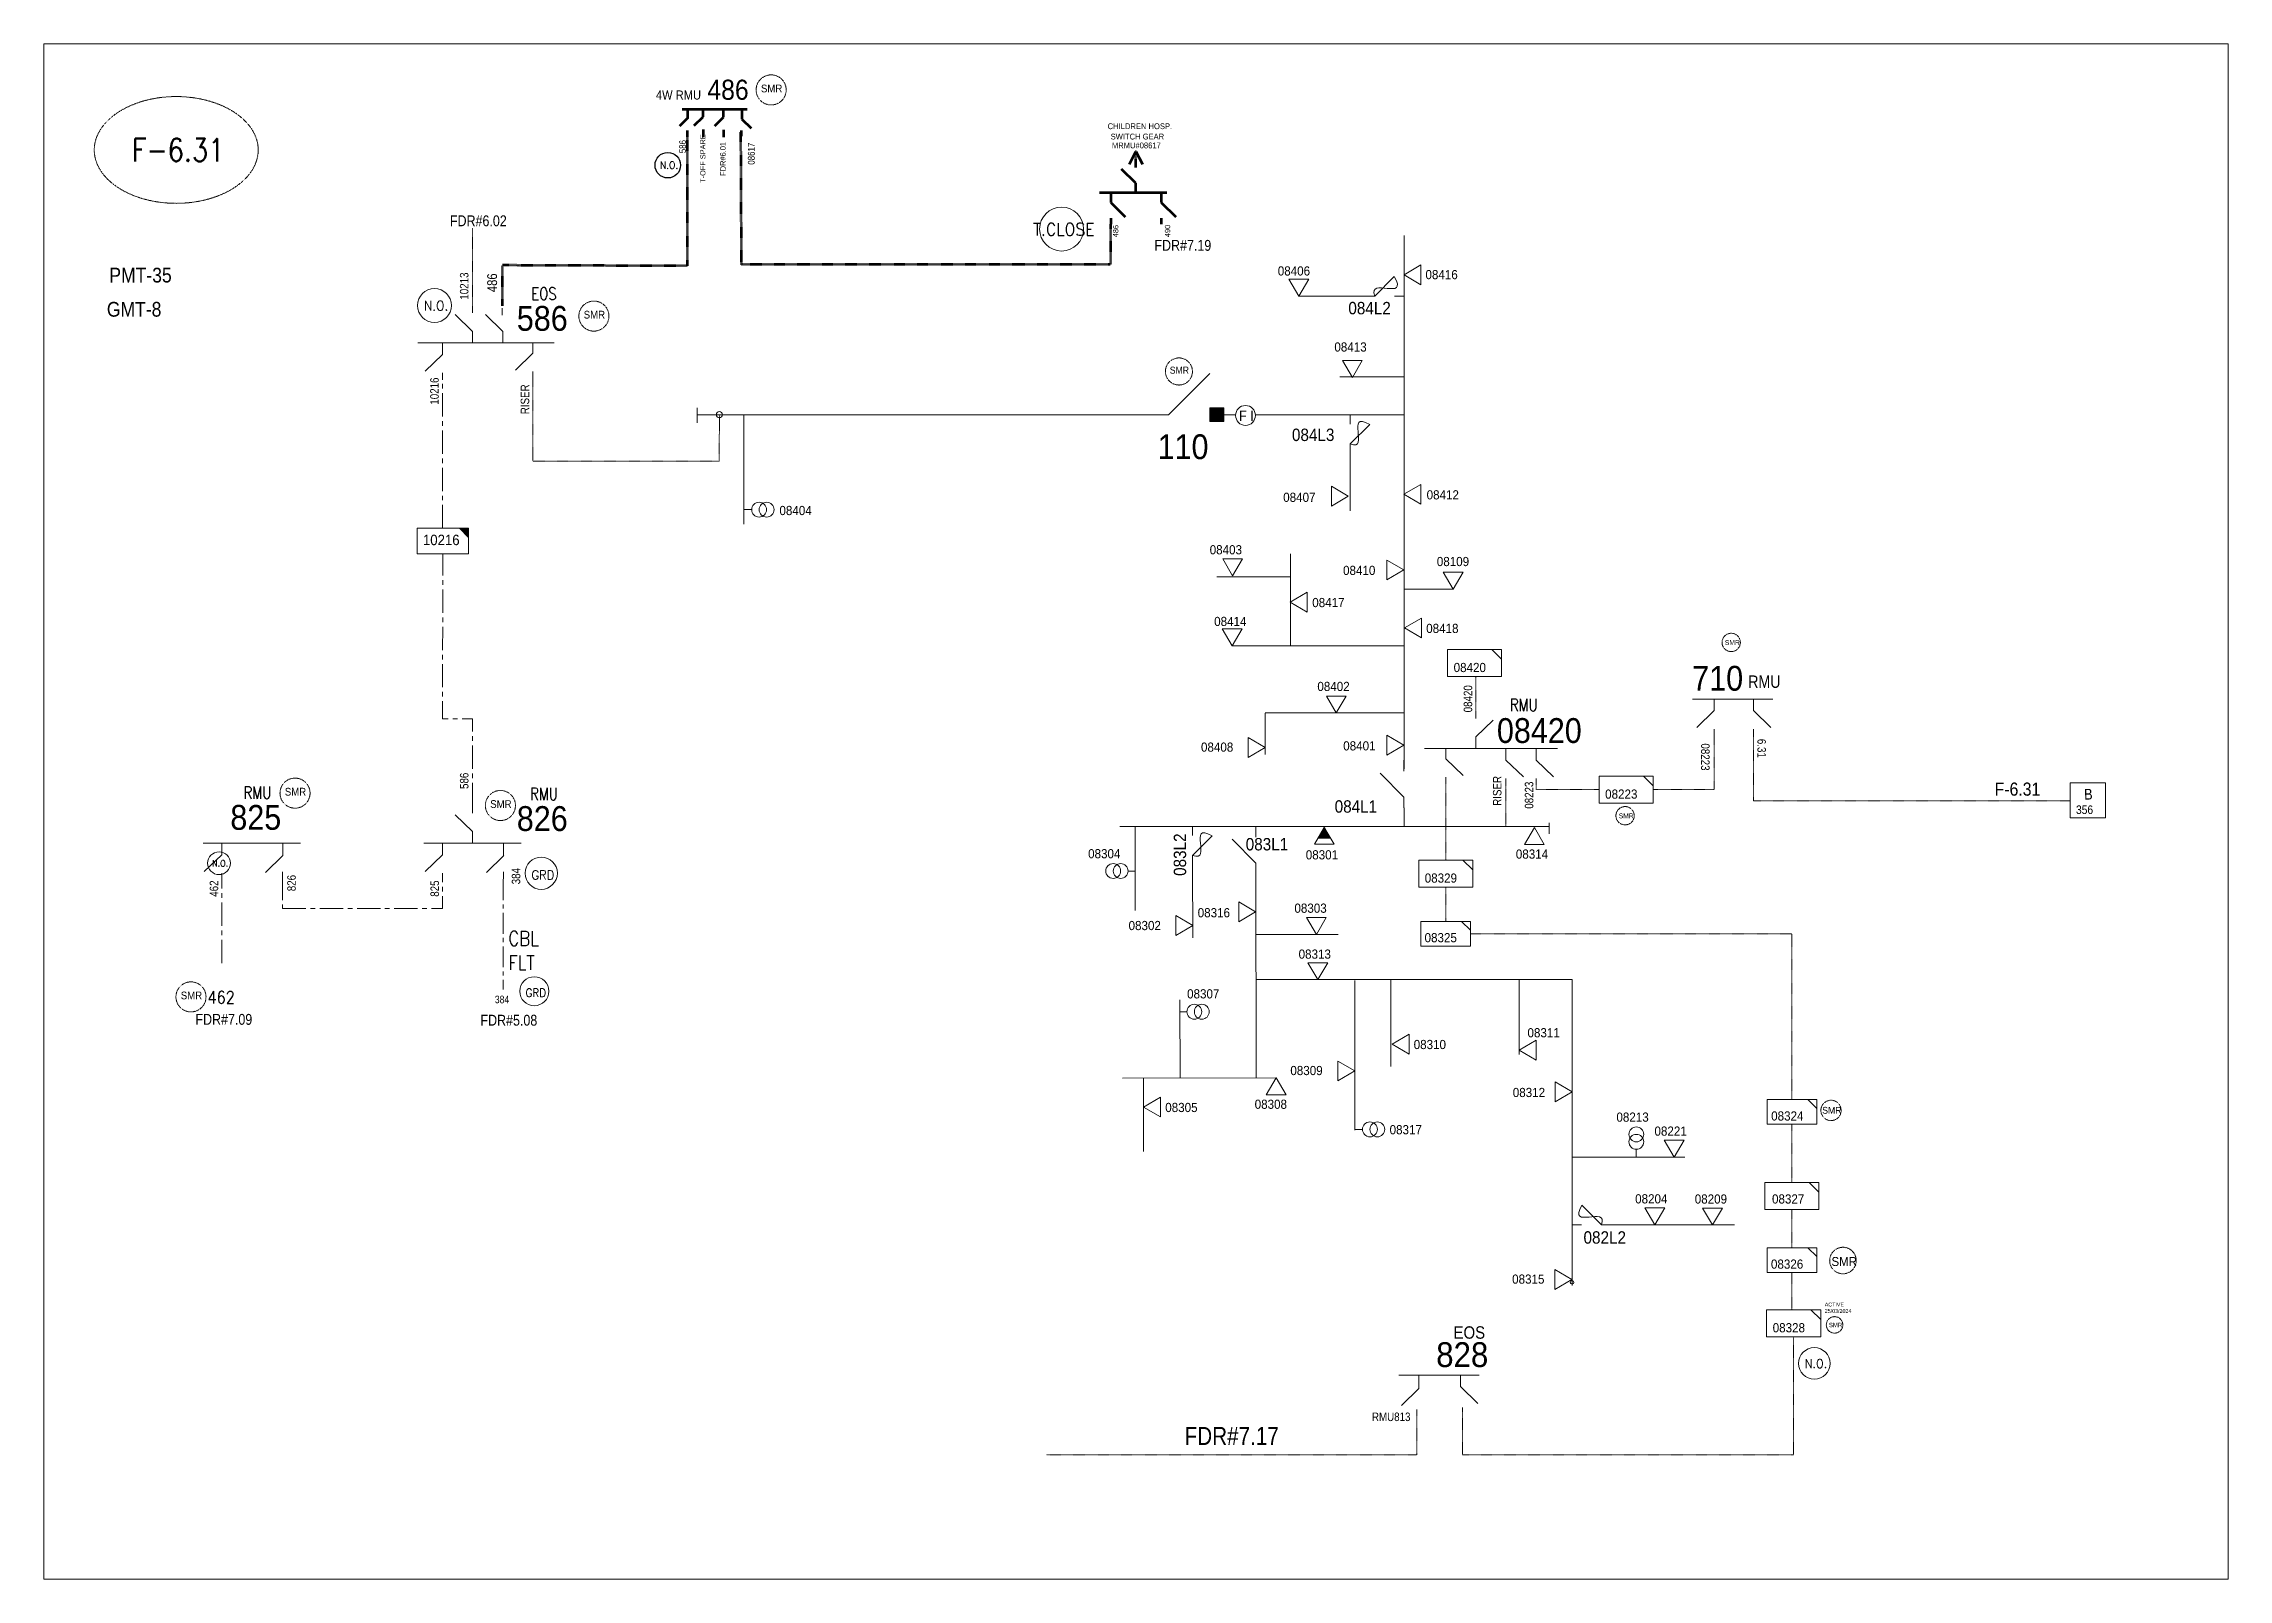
# Model space of a CAD drawing. Header units: metres. Extents: x 65984 to 144644, y -19036 to 23726.
# Drawn here: x 101663 to 102543, y -7199 to -6580 of the extents above; entities that cross this region are included whole.
import ezdxf
from ezdxf.enums import TextEntityAlignment as Align

# ---------------------------------------------------------------- set-up
doc = ezdxf.new("R2010")
doc.units = ezdxf.units.M
doc.header["$MEASUREMENT"] = 0
for name, pattern in [('( Center )', [2, 1.25, -0.25, 0.25, -0.25]), ('DGN Style 2', [0.023128, 0, -0.023128]), ('DGN Style 3', [0.013877, 0, -0.013877])]:
    doc.linetypes.add(name, pattern=pattern)
doc.layers.get('0').update_dxf_attribs({"color": 95, "lineweight": 40})
for name, color, linetype, lineweight in [('ABS', 7, 'Continuous', 40), ('ABS NUMBER', 112, 'Continuous', 30), ('d_eos', 111, 'Continuous', 40), ('d_eos no', 121, 'Continuous', 40), ('d_fco', 5, 'Continuous', 40), ('d_fco text', 95, 'Continuous', 40), ('d_oh branch', 94, 'Continuous', 40), ('d_switch', 95, 'Continuous', 40), ('d_tf', 1, 'Continuous', 40), ('d_tf no', 6, 'Continuous', 40), ('d_tf_200', 1, 'Continuous', 40), ('d_ug cable', 95, 'Continuous', 40), ('d_unit sub', 7, 'Continuous', 40), ('EARTH FAULT INDICATOR', 95, 'Continuous', 40), ('FDR  1  16', 234, 'Continuous', 40), ('FDR  2  02', 36, 'Continuous', 40), ('FDR  2  19', 172, 'Continuous', 40), ('fedr no', 95, 'Continuous', 40), ('GRID STATION  04', 7, 'Continuous', 40), ('GRID STATION 01', 7, 'Continuous', 40), ('Level 37', 7, 'Continuous', 0), ('O H MAIN FEEDER', 4, 'Continuous', 100), ('SW N O', 114, 'Continuous', 30)]:
    doc.layers.add(name, color=color, linetype=linetype, lineweight=lineweight)
doc.styles.add('NASKHF', font='naskhf.shx', dxfattribs={"height": 8})
doc.styles.add('Style-Andalus', font='andlso.ttf')
doc.styles.add('Style-Arial', font='arial.ttf')
doc.styles.add('Style-ENGINEERING', font='ENGINEERING.shx')
doc.styles.add('Style-msdefault', font='msdefault.shx')
doc.styles.add('Style-simplex', font='simplex.shx')
doc.styles.add('Style-STANDARD', font='STANDARD.shx')

msp = doc.modelspace()

# ---------------------------------------------------------------- texts
at = {"layer": 'ABS NUMBER', "color": 2, "lineweight": 13, "style": 'Style-Arial', "width": 0.88}
msp.add_text('110', height=10, dxfattribs=at).set_placement((102111.76, -6737.52), align=Align.TOP_LEFT)
at = {"layer": 'd_eos no', "color": 2, "linetype": 'Continuous', "lineweight": 140, "style": 'Style-Arial', "width": 0.88}
for s, height, p in [('4W RMU', 3.645, (101909.7, -6599.03)), ('486', 8.1, (101930.43, -6594.67))]:
    msp.add_text(s, height=height, dxfattribs=at).set_placement(p, align=Align.TOP_LEFT)
at = {"layer": 'd_eos no', "color": 7, "linetype": 'Continuous', "lineweight": 140, "style": 'Style-Arial', "width": 0.88}
msp.add_text('T-OFF SPARE', height=2.1006, rotation=90, dxfattribs=at).set_placement((101927.54, -6636.22), align=Align.TOP_LEFT)
at = {"layer": 'd_eos no', "color": 2, "linetype": 'Continuous', "lineweight": 13, "style": 'Style-Arial', "width": 0.88}
for s, p in [('586', (101874.17, -6685.81)), ('825', (101758.78, -6886.8)), ('826', (101874.17, -6887.28))]:
    msp.add_text(s, height=10, dxfattribs=at).set_placement(p, align=Align.TOP_RIGHT)
at = {"layer": 'd_eos no', "color": 7, "linetype": 'Continuous', "lineweight": 13, "style": 'Style-Arial', "width": 0.88}
msp.add_text('08420', height=10, dxfattribs=at).set_placement((102248.44, -6851.83), align=Align.TOP_LEFT)
at = {"layer": 'd_eos no', "color": 7, "linetype": 'Continuous', "lineweight": 13, "style": 'Style-Arial', "width": 0.9}
msp.add_text('828', height=10, dxfattribs=at).set_placement((102244.97, -7103.19), align=Align.TOP_RIGHT)
at = {"layer": 'd_fco text', "color": 6, "linetype": 'Continuous', "lineweight": 13, "style": 'Style-msdefault', "width": 0.92}
for s, p in [('084L2', (102188.6, -6684.18)), ('082L2', (102283.33, -7058.5))]:
    msp.add_text(s, height=5, dxfattribs=at).set_placement(p, align=Align.TOP_LEFT)
msp.add_text('084L3', height=5, rotation=0.039, dxfattribs=at).set_placement((102165.88, -6735.22), align=Align.TOP_LEFT)
msp.add_text('083L2', height=5, rotation=90, dxfattribs=at).set_placement((102118.26, -6898.27), align=Align.TOP_RIGHT)
at = {"layer": 'd_fco text', "color": 7, "linetype": 'Continuous', "lineweight": 13, "style": 'Style-msdefault', "width": 0.92}
msp.add_text('083L1', height=5, dxfattribs=at).set_placement((102147.26, -6900.11), align=Align.TOP_LEFT)
at = {"layer": 'd_switch', "color": 30, "linetype": 'Continuous', "lineweight": 30, "style": 'Style-ENGINEERING', "width": 0.857143}
msp.add_text('586', height=2.778, rotation=90.00752, dxfattribs=at).set_placement((101919.06, -6618.98), align=Align.TOP_RIGHT)
at = {"layer": 'd_switch', "color": 2, "linetype": 'Continuous', "lineweight": 13, "style": 'Style-msdefault', "width": 0.857143}
msp.add_text('FDR#6.01', height=2.288, rotation=90, dxfattribs=at).set_placement((101935.55, -6619.76), align=Align.TOP_RIGHT)
at = {"layer": 'd_switch', "color": 30, "linetype": 'Continuous', "lineweight": 30, "style": 'Style-ENGINEERING', "width": 0.857143}
msp.add_text('08617', height=2.778, rotation=90, dxfattribs=at).set_placement((101946.73, -6628.92), align=Align.TOP_LEFT)
at = {"layer": 'd_switch', "color": 2, "linetype": 'Continuous', "lineweight": 13, "style": 'Style-msdefault', "width": 0.857143}
for s, height, p in [('FDR#6.02', 4.38, (101849.61, -6649.33)), ('FDR#7.19', 4.38, (102133.38, -6659.21)), ('FDR#5.08', 4.38, (101861.9, -6971.31)), ('FDR#7.17', 7.269, (102160.61, -7137.31))]:
    msp.add_text(s, height=height, dxfattribs=at).set_placement(p, align=Align.TOP_RIGHT)
at = {"layer": 'd_switch', "color": 2, "linetype": 'Continuous', "lineweight": 30, "style": 'Style-ENGINEERING', "width": 0.857143}
msp.add_text('486', height=2.167, rotation=90, dxfattribs=at).set_placement((102093.8, -6658.15), align=Align.TOP_LEFT)
at = {"layer": 'd_switch', "color": 60, "linetype": 'Continuous', "lineweight": 30, "style": 'Style-ENGINEERING', "width": 0.857143}
msp.add_text('490', height=2.167, rotation=90, dxfattribs=at).set_placement((102114.69, -6658.08), align=Align.TOP_LEFT)
at = {"layer": 'd_switch', "color": 30, "linetype": 'Continuous', "lineweight": 13, "style": 'Style-ENGINEERING', "width": 0.857143}
for s, p in [('10213', (101834.18, -6672.34)), ('586', (101834.18, -6873.8)), ('826', (101764.63, -6914.98))]:
    msp.add_text(s, height=3.43, rotation=89.99248, dxfattribs=at).set_placement(p, align=Align.RIGHT)
at = {"layer": 'd_switch', "color": 191, "linetype": 'Continuous', "lineweight": 13, "style": 'Style-ENGINEERING', "width": 0.857143}
msp.add_text('486', height=3.958, rotation=90, dxfattribs=at).set_placement((101845.7, -6672.69), align=Align.RIGHT)
at = {"layer": 'd_switch', "color": 30, "linetype": 'Continuous', "lineweight": 13, "style": 'Style-ENGINEERING', "width": 0.857143}
for s, p in [('10216', (101822.21, -6725.57)), ('RISER', (101858.65, -6729.42)), ('384', (101855.05, -6918.76)), ('462', (101733.39, -6923.77)), ('825', (101822.31, -6923.77))]:
    msp.add_text(s, height=3.43, rotation=90, dxfattribs=at).set_placement(p)
at = {"layer": 'd_switch', "color": 7, "linetype": 'Continuous', "lineweight": 13, "style": 'Style-ENGINEERING', "width": 0.857143}
for s, p in [('08420', (102235.06, -6838.56)), ('RISER', (102246.84, -6875.12)), ('08223', (102259.68, -6877.39))]:
    msp.add_text(s, height=3.43, rotation=90, dxfattribs=at).set_placement(p, align=Align.TOP_RIGHT)
msp.add_text('384', height=3.031, dxfattribs=at).set_placement((101844.81, -6966.65))
at = {"layer": 'd_switch', "color": 55, "linetype": 'Continuous', "lineweight": 13, "style": 'Style-msdefault', "width": 0.857143}
msp.add_text('FDR#7.09', height=4.38, dxfattribs=at).set_placement((101747.1, -6970.96), align=Align.TOP_RIGHT)
at = {"layer": 'd_switch', "color": 7, "linetype": 'Continuous', "lineweight": 13, "insert": (102334.12, -6872.94), "char_height": 3.43, "attachment_point": 3, "rotation": 270, "style": 'NASKHF'}
msp.add_mtext('\\FENGINEERING;\\H1x;\\W0.857143;08223', dxfattribs=at)
at = {"layer": 'd_switch', "color": 7, "linetype": 'Continuous', "lineweight": 13, "insert": (102448.92, -6877.77), "char_height": 5.2887, "attachment_point": 1, "style": 'NASKHF'}
msp.add_mtext('\\Fmsdefault;\\H1x;\\W0.9;F-6.31\\P', dxfattribs=at)
at = {"layer": 'd_tf no', "color": 60, "lineweight": 40, "style": 'Style-msdefault', "width": 0.945946}
for s, height, p in [('CHILDREN HOSP.', 2.3378, (102091.66, -6612.26)), ('SWITCH GEAR', 2.3378, (102092.86, -6616.42)), ('MRMU#08617', 2.338, (102093.36, -6619.99))]:
    msp.add_text(s, height=height, dxfattribs=at).set_placement(p, align=Align.TOP_LEFT)
at = {"layer": 'd_tf no', "color": 6, "linetype": 'Continuous', "lineweight": 13, "style": 'Style-msdefault', "width": 0.945946}
for s, p in [('08406', (102160.18, -6669.86)), ('08416', (102219.66, -6671.34)), ('08413', (102182.97, -6700.49)), ('08407', (102162.36, -6761.03)), ('08412', (102220.13, -6760.04)), ('08403', (102132.75, -6782.16)), ('08410', (102186.47, -6790.47)), ('08109', (102224.24, -6786.9)), ('08417', (102174.06, -6803.42)), ('08414', (102134.56, -6811.03)), ('08418', (102219.96, -6813.84)), ('08402', (102176.12, -6837.21)), ('08420', (102231.01, -6829.58)), ('08401', (102186.54, -6861.14)), ('08304', (102083.78, -6904.58)), ('08301', (102171.45, -6905.03)), ('08314', (102256.07, -6904.73)), ('08329', (102219.36, -6914.39)), ('08316', (102127.92, -6928.35)), ('08303', (102166.88, -6926.52)), ('08325', (102219.3, -6938.4)), ('08313', (102168.57, -6945.02)), ('08307', (102123.65, -6961.02)), ('08311', (102260.76, -6976.69)), ('08310', (102214.92, -6981.43)), ('08309', (102165.24, -6991.91)), ('08312', (102254.83, -7000.75)), ('08305', (102114.85, -7006.79)), ('08308', (102150.87, -7005.49)), ('08213', (102296.58, -7010.68)), ('08317', (102205.22, -7015.75)), ('08221', (102311.9, -7016.31)), ('08204', (102304.12, -7043.59)), ('08209', (102328.13, -7043.66)), ('08327', (102359.25, -7043.64)), ('08315', (102254.57, -7075.92))]:
    msp.add_text(s, height=3.7, dxfattribs=at).set_placement(p, align=Align.TOP_LEFT)
at = {"layer": 'd_tf no', "color": 30, "linetype": 'Continuous', "lineweight": 13, "style": 'Style-msdefault', "width": 0.945946}
msp.add_text('08404', height=3.7, dxfattribs=at).set_placement((101959.45, -6766.35), align=Align.TOP_LEFT)
at = {"layer": 'd_tf no', "color": 1, "linetype": 'Continuous', "lineweight": 40, "style": 'Style-msdefault', "width": 0.945946}
for height, p in [(1.966, (102340.27, -6820.42)), (1.966, (102297.53, -6890.21)), (2.767, (102379.47, -7008.4)), (1.77, (102382.16, -7095.38))]:
    msp.add_text('SMR', height=height, dxfattribs=at).set_placement(p, align=Align.TOP_LEFT)
at = {"layer": 'd_tf no', "color": 6, "linetype": 'Continuous', "lineweight": 13, "style": 'Style-msdefault', "width": 0.945946}
for s, p in [('08408', (102129.24, -6865.35)), ('08302', (102100.08, -6937.21))]:
    msp.add_text(s, height=3.7, dxfattribs=at).set_placement(p)
at = {"layer": 'd_tf no', "color": 2, "linetype": 'Continuous', "lineweight": 13, "style": 'Style-msdefault', "width": 0.945946}
for s, p in [('08223', (102292.03, -6880.57)), ('08324', (102358.91, -7010.21)), ('08326', (102358.82, -7069.88))]:
    msp.add_text(s, height=3.7, dxfattribs=at).set_placement(p, align=Align.TOP_LEFT)
at = {"layer": 'd_tf no', "color": 1, "linetype": 'Continuous', "lineweight": 13, "style": 'Style-msdefault', "width": 0.947368}
msp.add_text('SMR', height=3.637, dxfattribs=at).set_placement((102383.21, -7068.87), align=Align.TOP_LEFT)
at = {"layer": 'd_tf no', "color": 121, "linetype": 'Continuous', "lineweight": 13, "style": 'Style-msdefault', "width": 0.945946}
msp.add_text('08328', height=3.7, dxfattribs=at).set_placement((102359.52, -7095.51), align=Align.TOP_LEFT)
at = {"layer": 'd_tf no', "color": 2, "lineweight": 13, "attachment_point": 1, "style": 'NASKHF'}
for insert, char_height in [((101952.01, -6596.66), 3.127), ((101880.62, -6687.76), 3.127), ((102116.67, -6710.27), 2.8143), ((101760.23, -6879.9), 3.127), ((101842.96, -6884.87), 3.127), ((101718.32, -6961.96), 3.127)]:
    msp.add_mtext('\\Fmsdefault;\\H1x;\\W0.925;SMR\\P', dxfattribs=dict(at, insert=insert, char_height=char_height))
at = {"layer": 'd_tf no', "color": 30, "linetype": 'Continuous', "lineweight": 13, "insert": (101815.85, -6777.96), "char_height": 4.1998, "width": 14.8508, "attachment_point": 1, "style": 'NASKHF'}
msp.add_mtext('\\Fmsdefault;\\H1x;\\W0.945946;10216\\P', dxfattribs=at)
at = {"layer": 'd_tf no', "color": 121, "linetype": 'Continuous', "lineweight": 40, "insert": (102380.5, -7087.24), "char_height": 1.5562, "attachment_point": 1, "style": 'NASKHF'}
msp.add_mtext('\\Fmsdefault;\\H1x;\\W0.945946;ACTIVE\\P25/03/2024', dxfattribs=at)
at = {"layer": 'fedr no', "color": 6, "linetype": 'Continuous', "lineweight": 13, "style": 'Style-STANDARD', "width": 0.909091}
msp.add_text('F-6.31', height=9.19, dxfattribs=at).set_placement((101717.28, -6622.98), align=Align.MIDDLE_CENTER)
at = {"layer": 'GRID STATION  04', "color": 7, "linetype": 'Continuous', "lineweight": 13, "style": 'Style-msdefault', "width": 0.888889}
for s, height, rotation, p in [('B', 4.33, 1.41874, (102484.9, -6880.36)), ('356', 3.468, 0.00046, (102481.7, -6886.98))]:
    msp.add_text(s, height=height, rotation=rotation, dxfattribs=at).set_placement(p, align=Align.TOP_LEFT)
at = {"layer": 'GRID STATION 01', "linetype": 'Continuous', "lineweight": 13, "style": 'Style-msdefault', "width": 0.888889}
for s, p in [('PMT-35', (101689.55, -6670.43)), ('GMT-8', (101688.54, -6684.19))]:
    msp.add_text(s, height=5.94, dxfattribs=at).set_placement(p, align=Align.TOP_LEFT)
at = {"layer": 'Level 37', "color": 2, "linetype": 'Continuous', "lineweight": 13, "width": 0.854701}
for s, style, p in [('EOS', 'Style-STANDARD', (101864.6, -6680.87)), ('RMU', 'Style-msdefault', (102356.18, -6837.13)), ('RMU', 'Style-STANDARD', (101749.22, -6881.86)), ('462', 'Style-simplex', (101734.59, -6964.28))]:
    msp.add_text(s, height=4.993, dxfattribs=dict(at, style=style)).set_placement(p, align=Align.MIDDLE_CENTER)
at = {"layer": 'Level 37', "color": 2, "linetype": 'Continuous', "lineweight": 13, "style": 'Style-Arial', "width": 0.88}
msp.add_text('710', height=10, dxfattribs=at).set_placement((102327.11, -6830.77), align=Align.TOP_LEFT)
at = {"layer": 'Level 37', "color": 7, "linetype": 'Continuous', "lineweight": 13, "style": 'Style-STANDARD', "width": 0.854701}
msp.add_text('RMU', height=4.993, dxfattribs=at).set_placement((102259.28, -6846.5), align=Align.MIDDLE_CENTER)
at = {"layer": 'Level 37', "color": 7, "linetype": 'Continuous', "lineweight": 13, "style": 'Style-ENGINEERING', "width": 0.857143}
msp.add_text('6.31', height=3.43, rotation=270, dxfattribs=at).set_placement((102356.81, -6860.18), align=Align.TOP_LEFT)
at = {"layer": 'Level 37', "color": 7, "linetype": 'Continuous', "lineweight": 13, "style": 'Style-msdefault', "width": 0.9}
msp.add_text('EOS', height=5, dxfattribs=at).set_placement((102243.68, -7096.78), align=Align.TOP_RIGHT)
at = {"layer": 'Level 37', "color": 7, "linetype": 'Continuous', "lineweight": 13, "style": 'Style-ENGINEERING', "width": 0.857143}
msp.add_text('RMU813', height=3.43, dxfattribs=at).set_placement((102213.62, -7134.95), align=Align.RIGHT)
at = {"layer": 'Level 37', "color": 2, "linetype": 'Continuous', "lineweight": 13, "insert": (101864.6, -6882.34), "char_height": 4.9931, "attachment_point": 5, "line_spacing_factor": 0.6, "style": 'Style-STANDARD'}
msp.add_mtext('\\H1x;\\W0.854701;RMU\\P', dxfattribs=at)
at = {"layer": 'Level 37', "color": 1, "linetype": 'Continuous', "lineweight": 13, "ltscale": 0.9, "insert": (101850.27, -6937.64), "char_height": 5.8606, "attachment_point": 1, "style": 'Style-STANDARD'}
msp.add_mtext('\\H1x;\\W0.909091;CBL\\PFLT', dxfattribs=at)

# ---------------------------------------------------------------- blocks, each defined once
blk = doc.blocks.new('FUSE01')
at = {"color": 0, "linetype": 'ByBlock', "lineweight": -2}
blk.add_line((0, -17.15), (0, -22.55), dxfattribs=at)
at = {"color": 0, "linetype": 'ByBlock', "lineweight": -2, "flags": 128}
blk.add_lwpolyline([(0, 0.05), (0, -5.75), (-11.2, -16.95)], dxfattribs=at)
at = {"color": 0, "linetype": 'ByBlock', "lineweight": -2}
blk.add_open_spline([(-11.2, -16.95), (3.4, -25.35), (-11.6, -1.35), (0, -5.75)], degree=3, dxfattribs=at)
blk = doc.blocks.new('TFU_120')
at = {"layer": 'd_tf_200', "color": 6, "linetype": 'Continuous', "lineweight": 13}
blk.add_line((0, 10), (0, 0), dxfattribs=at)
for centre in [(0, 30), (0, 20)]:
    blk.add_circle(centre, 10, dxfattribs=at)
blk = doc.blocks.new('TF_8')
at = {"color": 0, "linetype": 'ByBlock', "lineweight": -2}
blk.add_line((6.3, 4.95), (9.9, 1.35), dxfattribs=at)
blk.add_3dface([(-10.1, 4.95), (9.9, 4.95), (9.9, -5.05), (-10.1, -5.05)], dxfattribs=at)
blk = doc.blocks.new('TRANS_5')
at = {"color": 0, "linetype": 'ByBlock', "lineweight": -2, "flags": 128}
blk.add_lwpolyline([(17337.2, 9983.4), (17337.2, -10016.6), (19, -16.6)], close=True, dxfattribs=at)
at = {"color": 0, "linetype": 'ByBlock', "lineweight": -2}
blk.add_solid([(17337.2, 9983.4), (17337.2, -10016.6), (19, -16.6)], dxfattribs=at)
blk = doc.blocks.new('TF3F_2')
at = {"layer": 'FDR  2  02', "color": 6, "linetype": 'Continuous', "lineweight": 13, "xscale": 0.0004999998860228986, "yscale": 0.0004999998860228986, "zscale": 0.4999998860228984, "rotation": 0.0003133218150777058}
blk.add_blockref('TRANS_5', (-0.1, 0), dxfattribs=at)
blk = doc.blocks.new('ABS2_1_1')
at = {"color": 0, "linetype": 'ByBlock', "lineweight": -2, "ltscale": 500}
for q in [(-29900, 43500), (0, 0)]:
    blk.add_line((0, 13600), q, dxfattribs=at)
at = {"color": 0, "linetype": 'ByBlock', "lineweight": -2, "ltscale": 500, "flags": 128}
for points in [[(5000, 43600), (-5000, 43600), (-5000, 53600), (5000, 53600)], [(3791, 49653), (3791, 49653), (3791, 49653)]]:
    blk.add_lwpolyline(points, close=True, dxfattribs=at)
at = {"color": 0, "linetype": 'ByBlock', "lineweight": -2, "ltscale": 500}
for points in [[(5000, 43600), (-5000, 43600), (5000, 53600), (-5000, 53600)], [(3791, 49653), (3791, 49653), (3791, 49653)]]:
    blk.add_solid(points, dxfattribs=at)
blk = doc.blocks.new('*U1169')
at = {"layer": 'EARTH FAULT INDICATOR', "color": 6, "linetype": 'Continuous', "lineweight": 13}
blk.add_circle((0.02, 0.13), 4, dxfattribs=at)
at = {"layer": 'EARTH FAULT INDICATOR', "color": 6, "lineweight": 13, "style": 'Style-Andalus', "width": 0.9}
blk.add_text('F I', height=4.234, dxfattribs=at).set_placement((-2.61, 2.11), align=Align.TOP_LEFT)
blk = doc.blocks.new('*U1140')
at = {"layer": 'ABS', "color": 7, "linetype": 'Continuous', "lineweight": 13, "ltscale": 0.176941}
for p, q in [((-8.3, 9.1), (-8.3, 16.6)), ((-8.3, 9.1), (8.3, -7.6)), ((-8.3, -16.6), (-8.3, -9))]:
    blk.add_line(p, q, dxfattribs=at)
blk = doc.blocks.new('TFU_160')
at = {"layer": 'd_tf_200', "color": 30, "linetype": 'Continuous', "lineweight": 13}
blk.add_line((0, 10), (0, 0), dxfattribs=at)
for centre in [(0, 30), (0, 20)]:
    blk.add_circle(centre, 10, dxfattribs=at)
blk = doc.blocks.new('*U1395')
at = {"layer": 'SW N O', "color": 3, "lineweight": 13, "ltscale": 0.426762}
blk.add_circle((0, 0), 16.8, dxfattribs=at)
at = {"layer": 'SW N O', "color": 3, "lineweight": 13, "style": 'Style-STANDARD'}
blk.add_text('N.O.', height=9.6, dxfattribs=at).set_placement((1.7, -0.2), align=Align.MIDDLE_CENTER)
blk = doc.blocks.new('*U1173')
at = {"layer": 'd_eos', "color": 7, "linetype": 'Continuous', "lineweight": 211, "ltscale": 0.588772}
for p, q in [((-12.1, 11.3), (-14.9, 11.3)), ((-4.6, 11.3), (-11.4, 18.3)), ((0, 11.3), (-4.6, 11.3)), ((0, 14), (0, -18.3)), ((-4.6, -12.9), (-11.4, -5.9)), ((0, -0.8), (4.7, -0.8)), ((4.7, -0.8), (11.4, -7.8)), ((12.1, -0.8), (14.9, -0.8)), ((-12.1, -12.9), (-14.9, -12.9)), ((0, -12.9), (-4.6, -12.9))]:
    blk.add_line(p, q, dxfattribs=at)
blk = doc.blocks.new('*U1407')
at = {"layer": 'ABS', "color": 7, "linetype": 'Continuous', "lineweight": 13, "ltscale": 0.176941}
for p, q in [((-8.3, 9.1), (-8.3, 16.6)), ((-8.3, 9.1), (8.3, -7.6)), ((-8.3, -16.6), (-8.3, -9))]:
    blk.add_line(p, q, dxfattribs=at)
blk = doc.blocks.new('*U1406')
at = {"layer": 'ABS', "color": 7, "linetype": 'Continuous', "lineweight": 13, "ltscale": 0.176941, "xscale": 0.5763376204863798, "yscale": 0.5763376204863798, "zscale": 0.5763376204863798, "rotation": 180}
blk.add_blockref('*U1407', (9.18, 2.24), dxfattribs=at)
at = {"layer": 'd_fco text', "color": 7, "linetype": 'Continuous', "lineweight": 13, "style": 'Style-msdefault', "width": 0.92}
blk.add_text('084L1', height=5, dxfattribs=at).set_placement((-13.96, -4.29), align=Align.TOP_LEFT)
blk = doc.blocks.new('TRA1_1025')
at = {"layer": 'd_tf', "color": 6, "linetype": 'Continuous', "lineweight": 13, "ltscale": 0.000374116, "flags": 128}
blk.add_lwpolyline([(10, -17), (0, 0), (-10, -17)], close=True, dxfattribs=at)
blk = doc.blocks.new('TRA1_1024')
at = {"layer": 'd_tf', "color": 6, "linetype": 'Continuous', "lineweight": 13, "ltscale": 0.000374116, "xscale": 1.000046564039523, "yscale": 1.000046564039523, "zscale": 1.000046564039523, "rotation": 180}
blk.add_blockref('TRA1_1025', (0, 0), dxfattribs=at)
blk = doc.blocks.new('*U2813')
at = {"layer": 'd_unit sub', "color": 2, "linetype": 'Continuous', "lineweight": 13, "flags": 128}
blk.add_lwpolyline([(6.41, 5), (10.01, 5), (10.01, 1.4)], close=True, dxfattribs=at)
at = {"layer": 'd_unit sub', "color": 2, "linetype": 'Continuous', "lineweight": 13, "xscale": 0.9996718595973209, "yscale": 0.9996718595973209, "zscale": 0.2295739938627967, "rotation": 359.9999999999999}
blk.add_blockref('TF_8', (0.11, 0.05), dxfattribs=at)
blk = doc.blocks.new('*U2814')
at = {"layer": 'd_unit sub', "color": 6, "linetype": 'Continuous', "lineweight": 13, "flags": 128}
blk.add_lwpolyline([(6.41, 5), (10.01, 5), (10.01, 1.4)], close=True, dxfattribs=at)
at = {"layer": 'd_unit sub', "color": 6, "linetype": 'Continuous', "lineweight": 13, "xscale": 0.9996718595973209, "yscale": 0.9996718595973209, "zscale": 0.2295739938627967, "rotation": 359.9999999999999}
blk.add_blockref('TF_8', (0.11, 0.05), dxfattribs=at)
blk = doc.blocks.new('TRA1_1027')
at = {"layer": 'd_tf', "color": 6, "linetype": 'Continuous', "lineweight": 13, "ltscale": 0.000374116, "flags": 128}
blk.add_lwpolyline([(10, -17), (0, 0), (-10, -17)], close=True, dxfattribs=at)
blk = doc.blocks.new('TRA1_1026')
at = {"layer": 'd_tf', "color": 6, "linetype": 'Continuous', "lineweight": 13, "ltscale": 0.000374116, "xscale": 1.000046564039523, "yscale": 1.000046564039523, "zscale": 1.000046564039523, "rotation": 180}
blk.add_blockref('TRA1_1027', (0, 0), dxfattribs=at)
blk = doc.blocks.new('TRA1_1029')
at = {"layer": 'd_tf', "color": 6, "linetype": 'Continuous', "lineweight": 13, "ltscale": 0.000374116, "flags": 128}
blk.add_lwpolyline([(10, -17.1), (0, -0.1), (-10, -17.1)], close=True, dxfattribs=at)
blk = doc.blocks.new('TRA1_1028')
at = {"layer": 'd_tf', "color": 6, "linetype": 'Continuous', "lineweight": 13, "ltscale": 0.000374116, "xscale": 1.000046564039523, "yscale": 1.000046564039523, "zscale": 1.000046564039523, "rotation": 180}
blk.add_blockref('TRA1_1029', (0, 0), dxfattribs=at)
blk = doc.blocks.new('*U3594')
at = {"layer": 'SW N O', "color": 2, "lineweight": 13, "ltscale": 0.426762}
blk.add_circle((0, 0), 16.8, dxfattribs=at)
at = {"layer": 'SW N O', "color": 2, "lineweight": 13, "insert": (1.7, -1.8), "char_height": 9.6, "attachment_point": 5, "line_spacing_factor": 0.6, "style": 'Style-STANDARD'}
blk.add_mtext('GRD', dxfattribs=at)
blk = doc.blocks.new('*U3700')
at = {"layer": 'SW N O', "color": 3, "ltscale": 0.426762, "extrusion": (0, 0, -1)}
blk.add_circle((0, 0), 16.8, dxfattribs=at)
at = {"layer": 'SW N O', "color": 3, "extrusion": (0, 0, -1), "style": 'Style-STANDARD'}
blk.add_text('N.O.', height=9.6, rotation=180, dxfattribs=at).set_placement((-1.7, -0.2), align=Align.MIDDLE_CENTER)
blk = doc.blocks.new('*U3901')
at = {"layer": 'SW N O', "color": 1, "lineweight": 13, "ltscale": 0.426762}
blk.add_circle((0, 0), 16.8, dxfattribs=at)
at = {"layer": 'SW N O', "color": 1, "lineweight": 13, "style": 'Style-STANDARD'}
blk.add_text('T.CLOSE', height=9.6, dxfattribs=at).set_placement((1.7, -0.2), align=Align.MIDDLE_CENTER)
blk = doc.blocks.new('*U4084')
at = {"layer": 'SW N O', "color": 3, "lineweight": 13, "ltscale": 0.426762}
blk.add_circle((0, 0), 16.8, dxfattribs=at)
at = {"layer": 'SW N O', "color": 3, "lineweight": 13, "style": 'Style-STANDARD'}
blk.add_text('N.O.', height=9.6, dxfattribs=at).set_placement((1.7, -0.2), align=Align.MIDDLE_CENTER)
blk = doc.blocks.new('*U4090')
at = {"layer": 'SW N O', "color": 3, "lineweight": 13, "ltscale": 0.426762}
blk.add_circle((0, 0), 16.8, dxfattribs=at)
at = {"layer": 'SW N O', "color": 3, "lineweight": 13, "style": 'Style-STANDARD'}
blk.add_text('N.O.', height=9.6, dxfattribs=at).set_placement((1.7, -0.2), align=Align.MIDDLE_CENTER)
blk = doc.blocks.new('exist.us-1000kva')
at = {"color": 0, "linetype": 'ByBlock', "lineweight": -2, "flags": 128}
blk.add_lwpolyline([(40, 12.9), (32.8, 20), (40, 20)], close=True, dxfattribs=at)
at = {"color": 0, "linetype": 'ByBlock', "lineweight": -2, "extrusion": (0, 0, -1)}
blk.add_solid([(-40, 12.9), (-32.8, 20), (-40, 20)], dxfattribs=at)
at = {"color": 0, "linetype": 'ByBlock', "lineweight": -2, "xscale": 2, "yscale": 2}
blk.add_blockref('TF_8', (20.2, 10.1), dxfattribs=at)

# ---------------------------------------------------------------- linework, layer by layer
at = {"layer": 'd_eos', "color": 2, "linetype": 'Continuous', "lineweight": 211, "ltscale": 0.517056}
for p, q in [((101920.28, -6606.57), (101946.47, -6606.57)), ((101922.42, -6606.57), (101922.42, -6610.34)), ((101944.3, -6606.81), (101944.3, -6610.57)), ((101922.45, -6610.24), (101919.25, -6613.34))]:
    msp.add_line(p, q, dxfattribs=at)
at = {"layer": 'd_eos', "color": 2, "linetype": 'Continuous', "lineweight": 211, "ltscale": 0.418816}
for p, q in [((101928.72, -6609.62), (101928.72, -6606.57)), ((101936.98, -6609.79), (101936.98, -6606.57)), ((101925.08, -6613.16), (101928.71, -6609.63)), ((101933.39, -6613.28), (101936.98, -6609.8))]:
    msp.add_line(p, q, dxfattribs=at)
at = {"layer": 'd_eos', "color": 7, "linetype": 'Continuous', "lineweight": 211, "ltscale": 0.517056}
for p, q in [((101922.3, -6615.08), (101922.3, -6617.37)), ((101944.03, -6615.1), (101944.03, -6617.39)), ((101944.29, -6610.57), (101948.09, -6614.27))]:
    msp.add_line(p, q, dxfattribs=at)
at = {"layer": 'd_eos', "color": 7, "linetype": 'Continuous', "lineweight": 211, "ltscale": 0.418816}
for p, q in [((101928.84, -6617.79), (101928.84, -6614.74)), ((101937, -6617.87), (101937, -6614.82))]:
    msp.add_line(p, q, dxfattribs=at)
at = {"layer": 'd_eos', "color": 2, "linetype": 'Continuous', "lineweight": 13, "ltscale": 0.638341}
for p, q in [((101835.86, -6688.61), (101835.86, -6685.78)), ((101847.79, -6689.54), (101847.79, -6686.72)), ((101835.86, -6696.05), (101828.85, -6689.25)), ((101835.86, -6700.7), (101835.86, -6696.05)), ((101848, -6696.05), (101841, -6689.26)), ((101848, -6700.7), (101848, -6696.05)), ((101813.83, -6700.7), (101868.66, -6700.7)), ((101823.71, -6700.7), (101823.71, -6705.35)), ((101860.14, -6704.84), (101853.14, -6711.63)), ((101860.14, -6700.7), (101860.14, -6704.84)), ((101823.71, -6705.35), (101816.71, -6712.14)), ((102359.54, -6844.15), (102327.22, -6844.15)), ((102335.94, -6844.14), (102335.94, -6848.79)), ((102351.8, -6844.15), (102351.8, -6848.8)), ((102335.94, -6848.79), (102328.94, -6855.59)), ((102351.8, -6848.8), (102358.8, -6855.59)), ((102335.94, -6856.24), (102335.94, -6859.06)), ((102351.8, -6856.24), (102351.8, -6859.06)), ((101835.86, -6890.07), (101835.86, -6887.25)), ((101835.86, -6897.52), (101828.85, -6890.72)), ((101835.86, -6902.17), (101835.86, -6897.52)), ((101727.28, -6902.17), (101766.55, -6902.17)), ((101734.79, -6906.82), (101727.79, -6913.61)), ((101734.79, -6902.17), (101734.79, -6906.82)), ((101759.47, -6907.21), (101752.47, -6914)), ((101759.41, -6902.48), (101759.41, -6907.13)), ((101816.19, -6902.17), (101855.47, -6902.17)), ((101823.71, -6906.82), (101816.71, -6913.61)), ((101823.71, -6902.17), (101823.71, -6906.82)), ((101848.39, -6907.21), (101841.39, -6914)), ((101848.33, -6902.48), (101848.33, -6907.13)), ((101734.79, -6914.26), (101734.79, -6917.08)), ((101759.34, -6913.75), (101759.34, -6916.57)), ((101823.71, -6914.26), (101823.71, -6917.08)), ((101848.26, -6913.75), (101848.26, -6916.57))]:
    msp.add_line(p, q, dxfattribs=at)
at = {"layer": 'd_eos', "color": 7, "linetype": 'Continuous', "lineweight": 13, "ltscale": 0.638341}
for p, q in [((101823.71, -6712.79), (101823.71, -6715.62)), ((101860.14, -6712.28), (101860.14, -6715.11)), ((102239.95, -6851.96), (102239.95, -6849.13)), ((102239.95, -6859.4), (102246.95, -6852.61)), ((102239.95, -6864.05), (102239.95, -6859.4)), ((102272.84, -6864.05), (102219.26, -6864.05)), ((102227.8, -6864.05), (102227.81, -6868.19)), ((102227.81, -6868.19), (102234.81, -6874.98)), ((102252.09, -6864.05), (102252.09, -6868.7)), ((102252.09, -6868.7), (102259.1, -6875.49)), ((102264.24, -6864.05), (102264.24, -6868.7)), ((102264.24, -6868.7), (102271.24, -6875.49)), ((102227.81, -6875.63), (102227.81, -6878.45)), ((102252.09, -6876.14), (102252.09, -6878.97)), ((102264.24, -6876.14), (102264.24, -6878.97)), ((102208.93, -7116.43), (102241.26, -7116.43)), ((102216.96, -7116.59), (102216.96, -7121.83)), ((102233.77, -7116.43), (102233.77, -7121.08)), ((102216.96, -7121.83), (102209.95, -7128.62)), ((102233.77, -7121.08), (102240.77, -7127.87))]:
    msp.add_line(p, q, dxfattribs=at)
at = {"layer": 'd_eos', "color": 7, "linetype": 'Continuous', "lineweight": 13, "ltscale": 0.479736}
for p, q in [((102216.13, -7130.23), (102216.13, -7132.01)), ((102234.59, -7129.49), (102234.59, -7131.26))]:
    msp.add_line(p, q, dxfattribs=at)
at = {"layer": 'd_oh branch', "color": 6, "linetype": 'Continuous', "lineweight": 13}
for p, q in [((102211.03, -6657.39), (102211.03, -6729.62)), ((102195.21, -6681.85), (102168.62, -6681.85)), ((102211.05, -6714.34), (102185.22, -6714.35)), ((102189.36, -6745.44), (102189.37, -6768.37)), ((102165.24, -6822.68), (102165.24, -6785.64)), ((102165.23, -6794.95), (102135.63, -6794.98)), ((102211.03, -6799.85), (102230.88, -6799.83)), ((102211.11, -6822.68), (102141.79, -6822.68)), ((102155.1, -6849.76), (102155.1, -6866.45)), ((102211.11, -6849.71), (102155.12, -6849.74)), ((102102.72, -6895.5), (102102.72, -6929.32)), ((102125.89, -6911.18), (102125.93, -6940.34)), ((102151.41, -6938.97), (102184.45, -6938.95)), ((102191.23, -6957.55), (102191.27, -7017.72)), ((102205.77, -6957.03), (102205.77, -6992.13)), ((102257.44, -6987.36), (102257.44, -6957.13)), ((102120.83, -6996.81), (102120.79, -6965.25)), ((102097.63, -6996.83), (102159.53, -6996.77)), ((102106.1, -6996.82), (102106.1, -7026.42)), ((102278.76, -7028.6), (102324.15, -7028.6)), ((102294.58, -7055.89), (102344.09, -7055.87))]:
    msp.add_line(p, q, dxfattribs=at)
at = {"layer": 'd_oh branch', "color": 30, "linetype": 'Continuous', "lineweight": 13}
msp.add_line((101945.07, -6729.59), (101945.09, -6773.75), dxfattribs=at)
at = {"layer": 'd_ug cable', "color": 6, "linetype": 'DGN Style 3', "lineweight": 13}
for p, q in [((102239.95, -6849.13), (102239.95, -6835.05)), ((102227.81, -6878.45), (102227.81, -6908.98)), ((102252.09, -6878.97), (102252.09, -6895.42)), ((102227.81, -6919.86), (102227.81, -6933.68)), ((102367.26, -7038.85), (102367.24, -7015.42)), ((102367.24, -7049.73), (102367.24, -7065.11)), ((102367.24, -7075.11), (102367.24, -7090.1))]:
    msp.add_line(p, q, dxfattribs=at)
at = {"layer": 'd_ug cable', "color": 30, "linetype": 'DGN Style 3', "lineweight": 140, "flags": 128}
for points in [[(101922.25, -6616.37), (101922.25, -6616.37), (101922.25, -6669.71), (101922.25, -6669.71)], [(101944.18, -6669.11), (101944.18, -6669.11), (101943.93, -6615.81), (101943.93, -6615.81)], [(102092.83, -6652.85), (102092.83, -6669.11), (101944.18, -6669.11), (101944.18, -6669.11)], [(101922.25, -6669.71), (101922.25, -6669.71), (101847.9, -6669.43), (101847.9, -6669.43)], [(101847.9, -6685.78), (101847.9, -6685.78), (101847.9, -6669.43), (101847.9, -6669.43)]]:
    msp.add_lwpolyline(points, dxfattribs=at)
at = {"layer": 'd_ug cable', "color": 215, "linetype": 'DGN Style 3', "lineweight": 13, "flags": 128}
msp.add_lwpolyline([(101835.86, -6654.44), (101835.86, -6685.78)], dxfattribs=at)
at = {"layer": 'd_ug cable', "color": 30, "linetype": 'DGN Style 3', "lineweight": 13, "flags": 128}
msp.add_lwpolyline([(101935.28, -6729.61), (101935.18, -6748.38), (101860.14, -6748.38), (101860.14, -6715.11)], dxfattribs=at)
at = {"layer": 'd_ug cable', "color": 6, "linetype": 'DGN Style 3', "lineweight": 13, "flags": 128}
for points in [[(102311.36, -6880.6), (102335.94, -6880.6), (102335.94, -6857.65)], [(102351.8, -6859.06), (102351.8, -6885.08), (102479.4, -6885.08)], [(102264.24, -6878.84), (102264.24, -6880.6), (102289.59, -6880.6)], [(102237.8, -6938.68), (102367.24, -6938.68), (102367.24, -7005.42)]]:
    msp.add_lwpolyline(points, dxfattribs=at)
at = {"layer": 'd_ug cable', "color": 1, "linetype": 'DGN Style 2', "lineweight": 13, "flags": 128}
for points in [[(102367.97, -7100.98), (102367.97, -7148.54), (102234.59, -7148.54), (102234.59, -7131.26)], [(102216.13, -7132.01), (102216.13, -7148.54), (102067.02, -7148.54)]]:
    msp.add_lwpolyline(points, dxfattribs=at)
at = {"layer": 'd_ug cable', "color": 1, "linetype": 'DGN Style 3', "lineweight": 13}
for centre, radius in [((101956.11, -6598.8), 6.06), ((101884.72, -6689.9), 6.06), ((102120.36, -6712.2), 5.46), ((101764.33, -6882.04), 6.06), ((101847.06, -6887.02), 6.06), ((101722.42, -6964.1), 6.06)]:
    msp.add_circle(centre, radius, dxfattribs=at)
at = {"layer": 'd_ug cable', "color": 2, "linetype": 'DGN Style 3', "lineweight": 13}
for centre, radius in [((102342.81, -6821.34), 3.69), ((102300.07, -6891.13), 3.69), ((102383.02, -7009.82), 4.09), ((102387.82, -7070.3), 5.35), ((102384.44, -7096.21), 3.32)]:
    msp.add_circle(centre, radius, dxfattribs=at)
at = {"layer": 'FDR  1  16', "color": 30, "linetype": '( Center )', "lineweight": 13, "ltscale": 7.500037}
msp.add_line((101823.71, -6775.35), (101823.71, -6715.62), dxfattribs=at)
at = {"layer": 'FDR  1  16', "color": 30, "linetype": '( Center )', "lineweight": 13, "ltscale": 7.500037, "flags": 128}
for points in [[(101835.86, -6887.25), (101835.86, -6852.13), (101823.71, -6852.13), (101823.89, -6785.69)], [(101734.79, -6950.46), (101734.79, -6928.47), (101734.79, -6917.08)], [(101759.32, -6928.47), (101823.71, -6928.47), (101823.71, -6917.08)]]:
    msp.add_lwpolyline(points, dxfattribs=at)
at = {"layer": 'FDR  1  16', "color": 30, "linetype": '( Center )', "lineweight": 13, "ltscale": 6.750034, "flags": 128}
for points in [[(101759.32, -6916.74), (101759.32, -6921.37), (101759.32, -6928.47)], [(101848.23, -6916.74), (101848.23, -6921.37), (101848.23, -6961.16)]]:
    msp.add_lwpolyline(points, dxfattribs=at)
at = {"layer": 'FDR  2  19', "color": 60, "linetype": 'DGN Style 3', "lineweight": 53}
msp.add_line((102103.06, -6628.99), (102103.06, -6623.95), dxfattribs=at)
at = {"layer": 'FDR  2  19', "color": 60, "linetype": 'Continuous', "lineweight": 53, "flags": 128}
msp.add_lwpolyline([(102100.47, -6628.75), (102103.06, -6623.57), (102105.65, -6628.75)], dxfattribs=at)
at = {"layer": 'fedr no', "color": 82, "linetype": 'DGN Style 3', "lineweight": 13, "true_color": 0x1dc70e}
msp.add_ellipse((101716.48, -6622.98), major_axis=(33.02, 0), ratio=0.651175, dxfattribs=at)
at = {"layer": 'GRID STATION  04', "color": 7, "linetype": 'Continuous', "lineweight": 13, "ltscale": 0.39177, "flags": 128}
msp.add_lwpolyline([(102479.4, -6877.86), (102493.56, -6877.86), (102493.56, -6892.01), (102479.4, -6892.01)], close=True, dxfattribs=at)
at = {"layer": 'O H MAIN FEEDER', "color": 30, "lineweight": 13, "ltscale": 0.426762}
msp.add_line((102108.6, -6729.61), (101926.25, -6729.61), dxfattribs=at)
at = {"layer": 'O H MAIN FEEDER', "color": 6, "lineweight": 13, "ltscale": 0.426762}
for p, q in [((102137.21, -6729.62), (102143.18, -6729.62)), ((102151.16, -6729.62), (102211.03, -6729.62)), ((102211.03, -6729.62), (102211.03, -6872.19)), ((102211.03, -6888.01), (102211.03, -6895.42)), ((102096.52, -6895.42), (102269.46, -6895.42)), ((102151.42, -6996.79), (102151.4, -6911.3)), ((102278.71, -6957.13), (102151.44, -6957.13)), ((102278.76, -6957.13), (102278.76, -7080.34))]:
    msp.add_line(p, q, dxfattribs=at)
at = {"layer": 'O H MAIN FEEDER', "color": 6, "lineweight": 13, "ltscale": 0.819941}
msp.add_line((102269.46, -6898.44), (102269.46, -6893.99), dxfattribs=at)
at = {"layer": 'O H MAIN FEEDER', "color": 140, "linetype": 'Continuous', "lineweight": 13, "flags": 128}
msp.add_lwpolyline([(101663.1, -6580.18), (102543.04, -6580.18), (102543.04, -7198.68), (101663.1, -7198.68)], close=True, dxfattribs=at)
at = {"layer": 'O H MAIN FEEDER', "color": 30, "lineweight": 13, "ltscale": 0.426762, "flags": 128}
msp.add_lwpolyline([(101926.25, -6729.61), (101926.25, -6726.79), (101926.25, -6732.89)], dxfattribs=at)
at = {"layer": 'O H MAIN FEEDER', "color": 191, "lineweight": 13, "ltscale": 0.426762}
for centre, radius in [((101935.28, -6729.61), 1.25), ((102278.72, -7079.08), 0.733)]:
    msp.add_circle(centre, radius, dxfattribs=at)

# ---------------------------------------------------------------- block references
at = {"layer": 'ABS', "color": 2, "linetype": 'Continuous', "lineweight": 13, "ltscale": 0.829472, "xscale": 0.000555747191877611, "yscale": 0.000555747191877611, "zscale": 0.0003680335276451397, "rotation": 269.9999999999997}
msp.add_blockref('ABS2_1_1', (102108.6, -6729.61), dxfattribs=at)
at = {"layer": 'ABS', "color": 7, "linetype": 'Continuous', "lineweight": 13, "ltscale": 0.176941}
msp.add_blockref('*U1406', (102197.05, -6880.62), dxfattribs=at)
at = {"layer": 'ABS', "color": 7, "linetype": 'Continuous', "lineweight": 13, "ltscale": 0.176941, "xscale": 0.5763376204863798, "yscale": 0.5763376204863798, "zscale": 0.5763376204863798, "rotation": 180}
msp.add_blockref('*U1140', (102146.6, -6904.94), dxfattribs=at)
at = {"layer": 'd_eos', "color": 7, "linetype": 'Continuous', "lineweight": 211, "ltscale": 0.588772, "extrusion": (0, 0, -1), "xscale": 0.8425897173130017, "yscale": 0.8425897173130017, "zscale": 0.8425897173130017, "rotation": 90.00000000000004}
msp.add_blockref('*U1173', (-102103.74, -6640.28), dxfattribs=at)
at = {"layer": 'd_fco', "color": 6, "linetype": 'Continuous', "lineweight": 13, "xscale": 0.7, "zscale": 0.2499179648993302}
for p, yscale, rotation in [((102195.25, -6681.85), -0.7, 270), ((102189.36, -6745.41), 0.7, 180), ((102125.89, -6911.14), 0.7, 180), ((102294.54, -7055.89), 0.7, 269.9999999999999)]:
    msp.add_blockref('FUSE01', p, dxfattribs=dict(at, yscale=yscale, rotation=rotation))
at = {"layer": 'd_tf', "color": 6, "linetype": 'Continuous', "lineweight": 13, "ltscale": 0.000374116, "xscale": 0.4, "yscale": 0.4, "zscale": 0.4}
for name, p, rotation in [('TRA1_1026', (102211.02, -6673.26), 269.9999999999999), ('TRA1_1026', (102168.62, -6681.86), 359.9999999999999), ('TRA1_1026', (102190.23, -6714.61), 359.9999999999999), ('TRA1_1028', (102210.96, -6761.68), 270), ('TRA1_1024', (102188.58, -6762.44), 89.99999999999997), ('TRA1_1026', (102141.99, -6794.46), 359.9999999999999), ('TRA1_1024', (102210.96, -6792.14), 89.99999999999997), ('TRA1_1026', (102230.85, -6799.83), 359.9999999999999), ('TRA1_1026', (102165.2, -6805.14), 270), ('TRA1_1026', (102141.77, -6822.7), 359.9999999999999), ('TRA1_1026', (102183.75, -6849.73), 359.9999999999999), ('TRA1_1024', (102210.93, -6862.68), 89.99999999999997), ('TRA1_1026', (102178.92, -6895.85), 180), ('TRA1_1026', (102263.52, -6895.9), 180), ('TRA1_1024', (102125.95, -6935.36), 89.99999999999997), ('TRA1_1024', (102151.23, -6929.83), 89.99999999999997), ('TRA1_1026', (102175.72, -6938.94), 359.9999999999999), ('TRA1_1026', (102176.32, -6957.14), 359.9999999999999), ('TRA1_1026', (102206.25, -6983.14), 270), ('TRA1_1026', (102257.41, -6985.55), 269.9999999999999), ('TRA1_1026', (102191.23, -6993.94), 89.99999999999997), ('TRA1_1026', (102159.51, -6996.77), 180), ('TRA1_1024', (102278.76, -7002.37), 89.99999999999997), ('TRA1_1026', (102106.1, -7008.47), 270), ('TRA1_1024', (102319.83, -7028.61), 359.9999999999999), ('TRA1_1024', (102312.05, -7055.89), 359.9999999999999), ('TRA1_1024', (102335.31, -7055.94), 359.9999999999999), ('TRA1_1024', (102278.61, -7077.91), 89.99999999999997)]:
    msp.add_blockref(name, p, dxfattribs=dict(at, rotation=rotation))
at = {"layer": 'd_tf', "color": 6, "linetype": 'Continuous', "lineweight": 13, "ltscale": 0.000374116, "extrusion": (0, 0, -1), "xscale": 0.4, "yscale": 0.4, "zscale": 0.4}
for name, p, rotation in [('TRA1_1024', (-102211.26, -6815.5), 89.99999999999997), ('TRA1_1026', (-102155.1, -6863.69), 270)]:
    msp.add_blockref(name, p, dxfattribs=dict(at, rotation=rotation))
at = {"layer": 'd_tf_200', "color": 30, "linetype": 'Continuous', "lineweight": 13, "xscale": 0.3, "yscale": 0.3, "zscale": 0.3, "rotation": 269.9999999999999}
msp.add_blockref('TFU_160', (101945.27, -6767.85), dxfattribs=at)
at = {"layer": 'd_tf_200', "color": 6, "linetype": 'Continuous', "lineweight": 13, "extrusion": (0, 0, -1), "xscale": 0.3, "yscale": 0.3, "zscale": 0.3, "rotation": 269.9999999999999}
msp.add_blockref('TFU_120', (-102102.88, -6913.41), dxfattribs=at)
at = {"layer": 'd_tf_200', "color": 6, "linetype": 'Continuous', "lineweight": 13}
for p, xscale, yscale, zscale, rotation in [((102120.57, -6970.09), 0.3, 0.3, 0.3, 269.9999999999999), ((102191.28, -7017.47), 0.3, 0.3, 0.3, 269.9999999999998), ((102304.59, -7028.48), 0.2999999999999999, 0.2999999999999999, 0.2999999999999999, 359.9999999999999)]:
    msp.add_blockref('TFU_120', p, dxfattribs=dict(at, xscale=xscale, yscale=yscale, zscale=zscale, rotation=rotation))
at = {"layer": 'd_unit sub', "color": 30, "linetype": 'Continuous', "lineweight": 13, "xscale": 0.5173362409009957, "yscale": 0.5173362409009957, "zscale": 0.7797555705725747}
msp.add_blockref('exist.us-1000kva', (101813.55, -6785.69), dxfattribs=at)
at = {"layer": 'd_unit sub', "color": 6, "linetype": 'Continuous', "lineweight": 13}
for name, p, xscale, yscale, zscale in [('*U2814', (102239.45, -6829.61), 1.088616182931817, 1.088616182931817, 1.088616182931817), ('*U2814', (102227.8, -6914.42), 1.088616182931817, 1.088616182931817, 1.088616182931817), ('TF_8', (102227.91, -6938.63), 0.999671859597321, 0.999671859597321, 0.2499179648993302), ('*U2814', (102367.23, -7044.29), 1.088616182931817, 1.088616182931817, 1.088616182931817)]:
    msp.add_blockref(name, p, dxfattribs=dict(at, xscale=xscale, yscale=yscale, zscale=zscale))
at = {"layer": 'd_unit sub', "color": 2, "linetype": 'Continuous', "lineweight": 13}
for name, p, xscale, yscale, zscale in [('*U2813', (102300.47, -6880.6), 1.088616182931817, 1.088616182931817, 1.088616182931817), ('TF_8', (102367.34, -7010.37), 0.999671859597321, 0.999671859597321, 0.2499179648993302), ('TF_8', (102367.34, -7070.06), 0.999671859597321, 0.999671859597321, 0.2499179648993302), ('*U2813', (102367.96, -7095.54), 1.088616182931817, 1.088616182931817, 1.088616182931817)]:
    msp.add_blockref(name, p, dxfattribs=dict(at, xscale=xscale, yscale=yscale, zscale=zscale))
at = {"layer": 'EARTH FAULT INDICATOR', "color": 6, "linetype": 'Continuous', "lineweight": 13}
msp.add_blockref('*U1169', (102147.15, -6730.04), dxfattribs=at)
at = {"layer": 'FDR  2  02', "color": 6, "linetype": 'Continuous', "lineweight": 13, "xscale": 0.4998360437383876, "yscale": 0.4998360437383876, "zscale": 0.4998360437383876, "rotation": 270.0386866781849}
msp.add_blockref('TF3F_2', (102178.97, -6895.95), dxfattribs=at)
at = {"layer": 'SW N O', "color": 3, "extrusion": (0, 0, -1), "xscale": 0.3061737299835502, "yscale": 0.3061737299835502, "zscale": 0.3061737299835502, "rotation": 180}
msp.add_blockref('*U3700', (-101914.48, -6629.13), dxfattribs=at)
at = {"layer": 'SW N O', "color": 1, "lineweight": 13, "xscale": 0.5273962254966671, "yscale": 0.5273962254966671, "zscale": 0.5273962254966671}
msp.add_blockref('*U3901', (102073.1, -6654.84), dxfattribs=at)
at = {"layer": 'SW N O', "color": 3, "lineweight": 13}
for name, p, xscale, yscale, zscale in [('*U1395', (101820.48, -6685.63), 0.4057607269653625, 0.4057607269653625, 0.4057607269653625), ('*U4084', (101733.72, -6910.27), 0.2724472804819008, 0.2724472804819008, 0.2724472804819008), ('*U4090', (102376.31, -7111.72), 0.3770704155928031, 0.3770704155928031, 0.3770704155928031)]:
    msp.add_blockref(name, p, dxfattribs=dict(at, xscale=xscale, yscale=yscale, zscale=zscale))
at = {"layer": 'SW N O', "color": 2, "lineweight": 13}
for p, xscale, yscale, zscale in [((101863.51, -6914.29), 0.3868179906594814, 0.3868179906594814, 0.3868179906594814), ((101860.71, -6961.83), 0.3481361915935332, 0.3481361915935332, 0.3481361915935332)]:
    msp.add_blockref('*U3594', p, dxfattribs=dict(at, xscale=xscale, yscale=yscale, zscale=zscale))

msp.set_redraw_order([(e.dxf.handle, doc.entitydb.next_handle()) for e in msp.query("TEXT MTEXT ATTDEF DIMENSION ARC_DIMENSION")])  # texts and dimensions are drawn at this point

doc.saveas('drawing.dxf')
